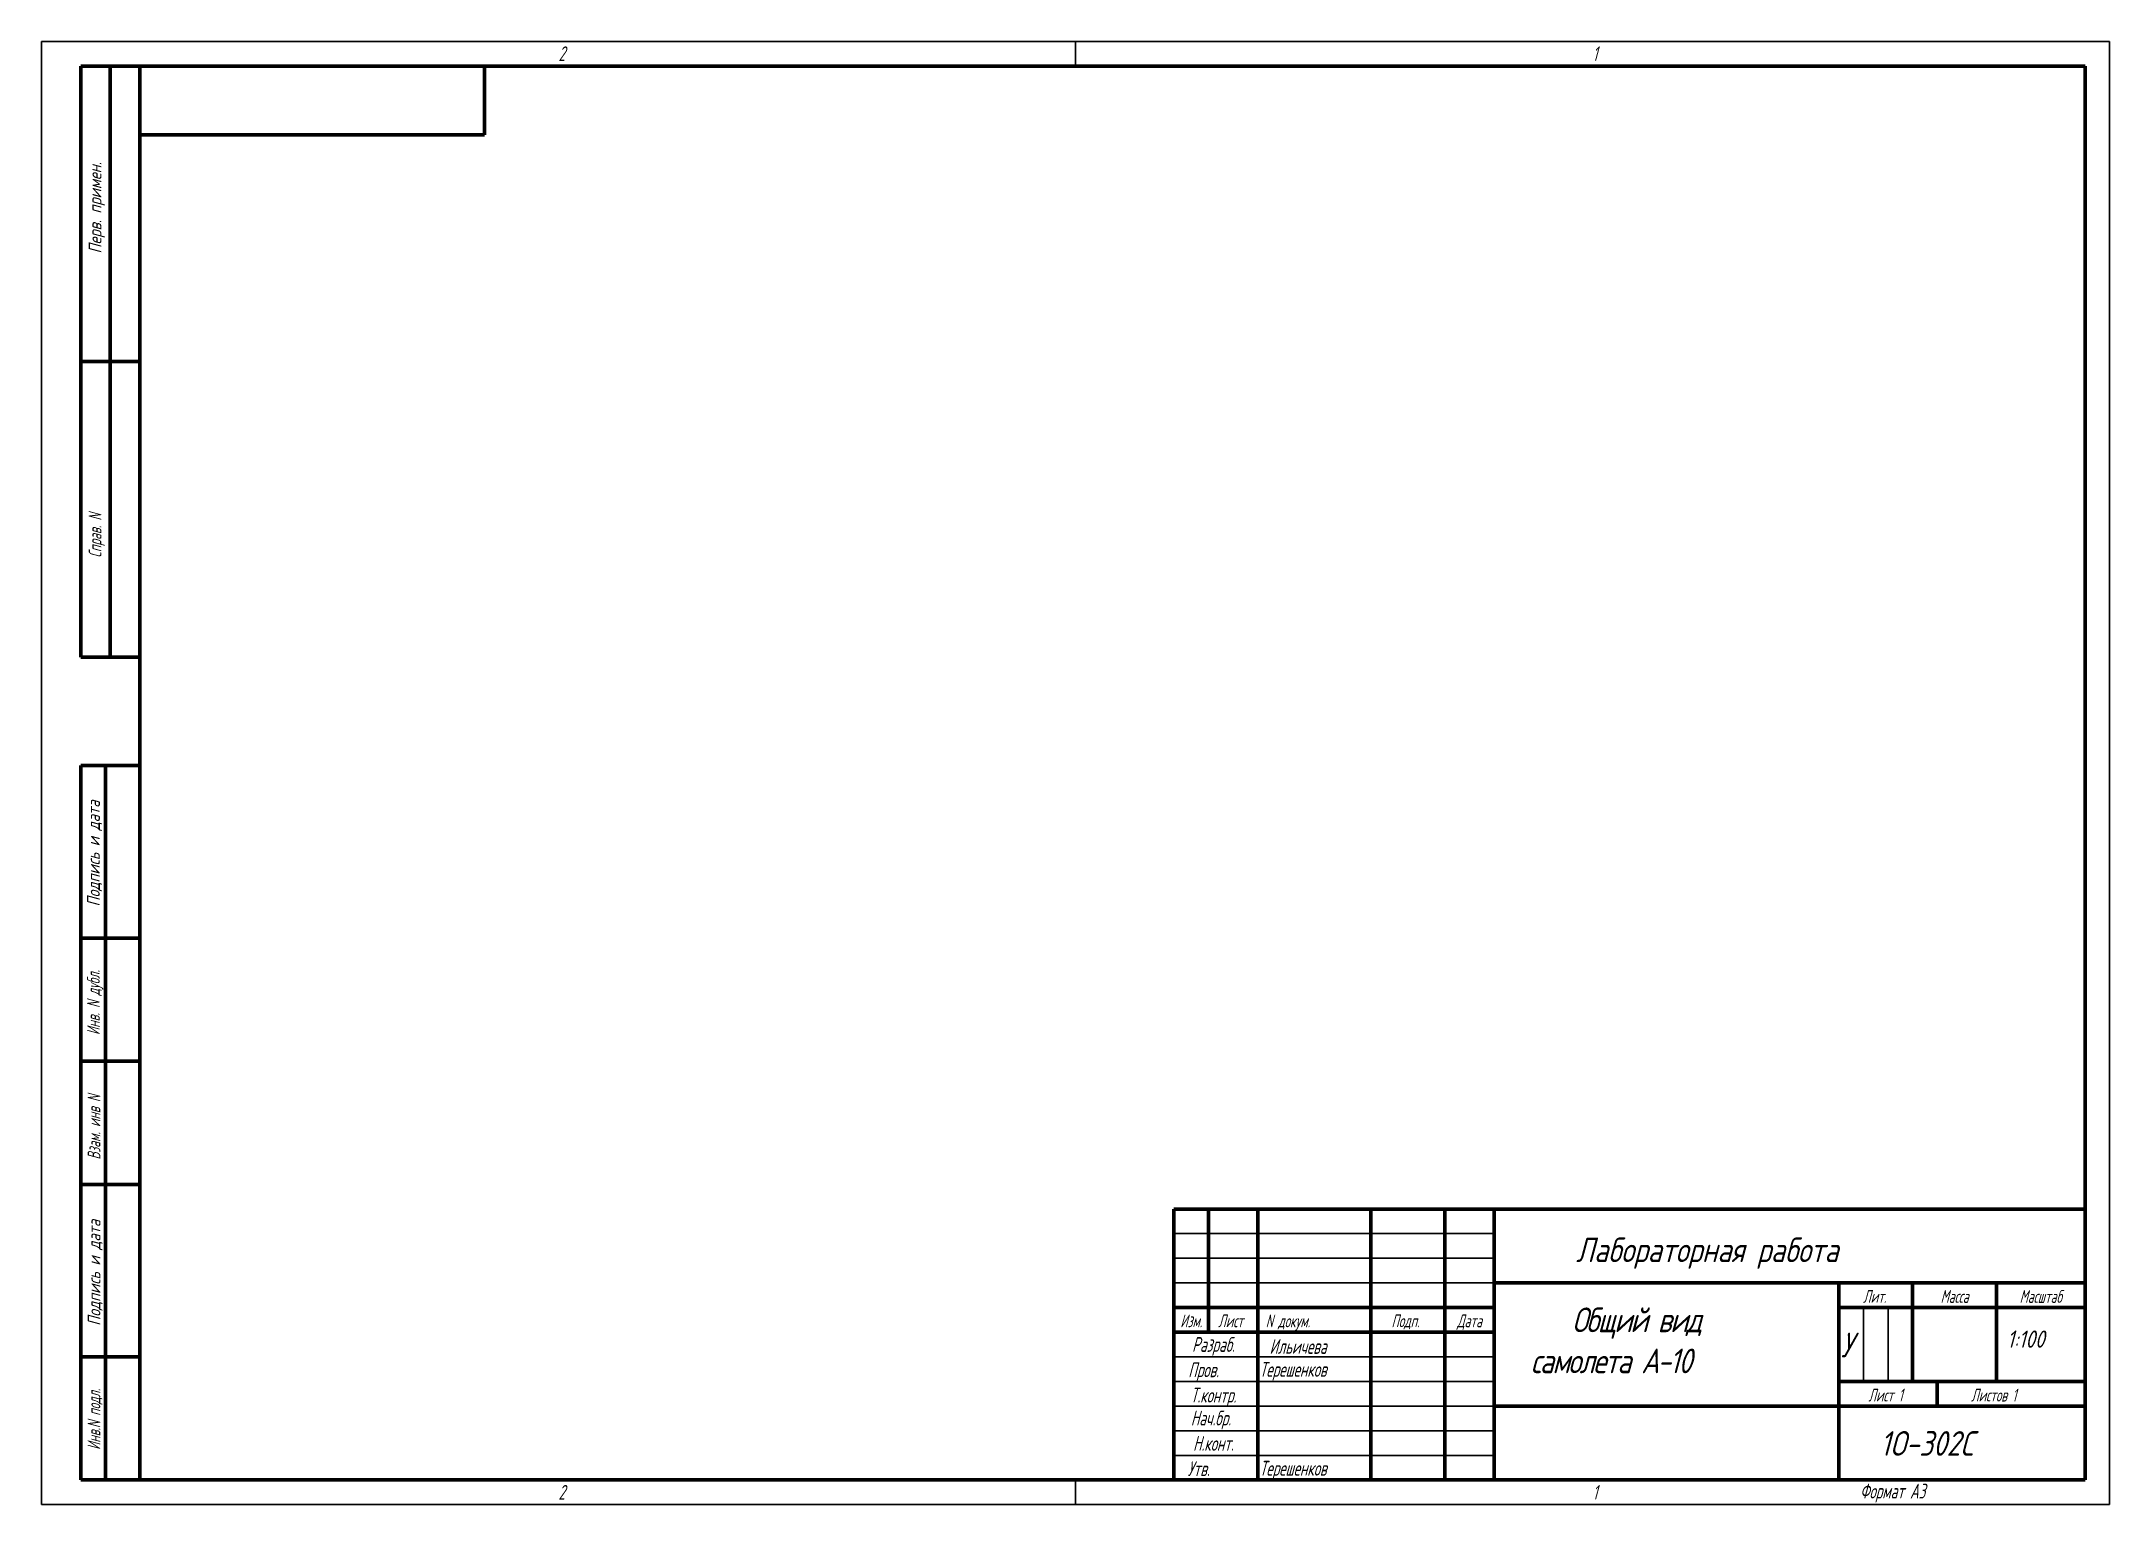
# Model space of a CAD drawing. Header units: millimetres. Extents: x -985956116104 to 1932156, y -552630487266 to 633586.
# Drawn here: x 39687.9 to 40107.9, y 19349.2 to 19646.2 of the extents above; entities that cross this region are included whole.
import ezdxf
from ezdxf.enums import TextEntityAlignment as Align

# ---------------------------------------------------------------- set-up
doc = ezdxf.new("R2010")
doc.units = ezdxf.units.MM
for name, color, linetype, lineweight in [('_basic (Основной)', 4, 'Continuous', 60), ('_contour (Тонкий)', 7, 'Continuous', 30), ('_remote (Тонкий)', 9, 'Continuous', 30), ('_text (Надписи)', 2, 'Continuous', 30)]:
    doc.layers.add(name, color=color, linetype=linetype, lineweight=lineweight)
doc.styles.add('ESKD', font='eskd.shx', dxfattribs={"oblique": 15, "height": 5})

msp = doc.modelspace()

# ---------------------------------------------------------------- texts
at = {"layer": '_basic (Основной)', "color": 30, "transparency": 33554687, "style": 'ESKD', "oblique": 15}
msp.add_text('Лабораторная работа', height=5, dxfattribs=at).set_placement((39999.537, 19398.4))
at = {"layer": '_contour (Тонкий)', "color": 2, "transparency": 33554687, "insert": (39982.911, 19389.187), "char_height": 5, "attachment_point": 1, "style": 'ESKD'}
msp.add_mtext_dynamic_manual_height_columns('\\pi15.82436;{\\T0.9;Общий вид\\P\\pi7.46829;самолета A-10}', width=70.09073, gutter_width=12.5, heights=[25.222], dxfattribs=at)
at = {"layer": '_text (Надписи)', "transparency": 33554687, "style": 'ESKD', "oblique": 15, "width": 0.8}
for s, height, p in [('2', 3, (39792.911, 19642.187)), ('1', 3, (40002.911, 19642.187)), ('N докум.', 2.6, (39936.544, 19385.173)), ('Ильичева', 3, (39937.311, 19379.789)), ('Терешенков', 3, (39935.281, 19375.132)), ('Терешенков', 3, (39935.281, 19355.064)), ('2', 3, (39792.911, 19350.187)), ('1', 3, (40002.911, 19350.187)), ('Формат А3', 3, (40057.223, 19350.429))]:
    msp.add_text(s, height=height, dxfattribs=at).set_placement(p)
at = {"layer": '_text (Надписи)', "transparency": 33554687, "style": 'ESKD', "oblique": 15}
for s, p in [('Перв. примен.', (39700.115, 19612.381)), ('Подпись и дата', (39699.785, 19481.335)), ('Подпись и дата', (39699.918, 19396.225))]:
    msp.add_text(s, height=2.6, rotation=90, dxfattribs=at).set_placement(p, align=Align.CENTER)
at = {"layer": '_text (Надписи)', "transparency": 33554687, "style": 'ESKD', "oblique": 15, "width": 0.8}
for s, p in [('Справ. N', (39700.112, 19545.877)), ('Инв. N дубл.', (39699.778, 19451.082)), ('Взам. инв N', (39699.904, 19425.764)), ('Инв.N подл.', (39699.896, 19366.483))]:
    msp.add_text(s, height=2.6, rotation=90, dxfattribs=at).set_placement(p, align=Align.CENTER)
for s, height, p in [('Лит.', 2.6, (40060.201, 19390.143)), ('Масса', 2.6, (40076.424, 19390.143)), ('Масштаб', 2.6, (40093.922, 19390.143)), ('Изм.', 2.6, (39921.411, 19385.187)), ('Лист', 2.6, (39929.411, 19385.187)), ('Подп.', 2.6, (39964.911, 19385.187)), ('Дата', 2.6, (39977.911, 19385.187)), ('Разраб.', 3, (39925.911, 19380.187)), ('Пров.', 3, (39923.911, 19375.044)), ('Т.контр.', 3, (39925.911, 19369.901)), ('Лист 1', 2.6, (40062.398, 19370.114)), ('Листов 1', 2.6, (40084.372, 19370.114)), ('Hач.бр.', 3, (39925.411, 19365.258)), ('H.конт.', 3, (39925.911, 19360.115)), ('Утв.', 3, (39922.911, 19354.972))]:
    msp.add_text(s, height=height, dxfattribs=at).set_placement(p, align=Align.CENTER)
at = {"layer": '_text (Надписи)', "transparency": 33554687, "attachment_point": 1, "style": 'ESKD'}
for s, insert, char_height in [('У', (40053.339, 19384.072), 5), ('1:100', (40087.067, 19384.529), 3.5)]:
    msp.add_mtext_dynamic_manual_height_columns(s, width=10.69599, gutter_width=25, heights=[0], dxfattribs=dict(at, insert=insert, char_height=char_height))
at = {"layer": '_text (Надписи)', "transparency": 33554687, "insert": (40052.911, 19364.104), "char_height": 5, "width": 50.53786, "attachment_point": 1, "line_spacing_factor": 0.857143, "style": 'ESKD'}
msp.add_mtext('\\pi8.39607;1О-302С', dxfattribs=at)

# ---------------------------------------------------------------- linework, layer by layer
at = {"layer": '_basic (Основной)', "transparency": 33554687}
for p, q in [((39695.911, 19641.187), (39707.911, 19641.187)), ((39695.911, 19521.187), (39695.911, 19641.187)), ((39701.911, 19641.187), (39701.911, 19521.187)), ((39707.911, 19354.187), (39707.911, 19641.187)), ((39707.911, 19641.187), (40102.911, 19641.187)), ((39777.911, 19627.187), (39777.911, 19641.187)), ((40102.911, 19641.187), (40102.911, 19354.187)), ((39707.911, 19627.187), (39777.911, 19627.187)), ((39695.911, 19581.187), (39707.911, 19581.187)), ((39695.911, 19521.187), (39707.911, 19521.187)), ((39707.911, 19499.187), (39695.911, 19499.187)), ((39695.911, 19354.187), (39695.911, 19499.187)), ((39700.911, 19499.187), (39700.911, 19354.187)), ((39695.911, 19464.187), (39707.911, 19464.187)), ((39707.911, 19439.187), (39695.911, 19439.187)), ((39695.911, 19414.187), (39707.911, 19414.187)), ((39982.911, 19354.187), (39982.911, 19409.187)), ((39707.911, 19379.187), (39695.911, 19379.187)), ((39695.911, 19354.187), (39707.911, 19354.187)), ((40102.911, 19354.187), (39707.911, 19354.187))]:
    msp.add_line(p, q, dxfattribs=at)
at = {"layer": '_basic (Основной)', "linetype": 'Continuous', "transparency": 33554687}
for p, q in [((39917.911, 19409.187), (40102.911, 19409.187)), ((39917.911, 19354.187), (39917.911, 19409.187)), ((39924.911, 19384.187), (39924.911, 19409.187)), ((39934.911, 19409.187), (39934.911, 19354.187)), ((39957.911, 19354.187), (39957.911, 19409.187)), ((39972.911, 19409.187), (39972.911, 19354.187)), ((40102.911, 19394.187), (39982.911, 19394.187)), ((40052.911, 19394.187), (40052.911, 19354.187)), ((40067.911, 19394.187), (40067.911, 19374.187)), ((40084.911, 19374.187), (40084.911, 19394.187)), ((39982.911, 19389.187), (39917.911, 19389.187)), ((40052.911, 19389.187), (40102.911, 19389.187)), ((39917.911, 19384.187), (39982.911, 19384.187)), ((40102.911, 19374.187), (40052.911, 19374.187)), ((40072.911, 19369.187), (40072.911, 19374.187)), ((39982.911, 19369.187), (40102.911, 19369.187))]:
    msp.add_line(p, q, dxfattribs=at)
at = {"layer": '_contour (Тонкий)', "transparency": 33554687}
for p, q in [((39687.911, 19349.187), (39687.911, 19646.187)), ((39687.911, 19646.187), (40107.911, 19646.187)), ((39897.911, 19641.187), (39897.911, 19646.187)), ((40107.911, 19646.187), (40107.911, 19349.187)), ((39897.911, 19349.187), (39897.911, 19354.187)), ((40107.911, 19349.187), (39687.911, 19349.187))]:
    msp.add_line(p, q, dxfattribs=at)
at = {"layer": '_remote (Тонкий)', "linetype": 'Continuous', "transparency": 33554687}
for p, q in [((39917.911, 19404.187), (39982.911, 19404.187)), ((39982.911, 19399.187), (39917.911, 19399.187)), ((39917.911, 19394.187), (39982.911, 19394.187)), ((39982.911, 19379.187), (39917.911, 19379.187)), ((39917.911, 19374.187), (39982.911, 19374.187)), ((39982.911, 19369.187), (39917.911, 19369.187)), ((39917.911, 19364.187), (39982.911, 19364.187)), ((39982.911, 19359.187), (39917.911, 19359.187))]:
    msp.add_line(p, q, dxfattribs=at)
at = {"layer": '_remote (Тонкий)', "transparency": 33554687}
for p, q in [((40057.911, 19374.187), (40057.911, 19389.187)), ((40062.911, 19389.187), (40062.911, 19374.187))]:
    msp.add_line(p, q, dxfattribs=at)

msp.set_redraw_order([(e.dxf.handle, doc.entitydb.next_handle()) for e in msp.query("TEXT MTEXT ATTDEF DIMENSION ARC_DIMENSION")])  # texts and dimensions are drawn at this point

doc.saveas('drawing.dxf')
